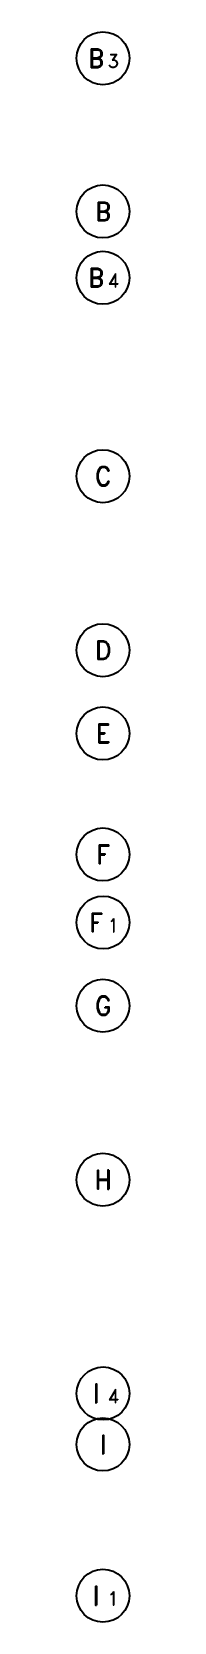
# Model space of a CAD drawing. Header units: millimetres. Extents: x -656851 to -651781, y 88238 to 91301.
# Drawn here: x -656851 to -656780, y 88793 to 90896 of the extents above; entities that cross this region are included whole.
import ezdxf
from ezdxf.enums import TextEntityAlignment as Align

# ---------------------------------------------------------------- set-up
doc = ezdxf.new("R2010")
doc.units = ezdxf.units.MM
doc.header["$LTSCALE"] = 30
doc.layers.add('A-LINEA 015', color=6, linetype='Continuous')
doc.styles.add('ROMAND', font='romand')

# ---------------------------------------------------------------- blocks, each defined once
blk = doc.blocks.new('EJE-1')
at = {"color": 3, "linetype": 'Continuous'}
blk.add_circle((0, 0), 35, dxfattribs=at)
at = {"color": 5, "linetype": 'Continuous', "style": 'ROMAND'}
blk.add_attdef('0', text='', height=25, dxfattribs=at).set_placement((0.2, 0), align=Align.MIDDLE)
blk = doc.blocks.new('eje-3')
at = {"color": 3, "linetype": 'Continuous'}
blk.add_circle((0, 0), 35, dxfattribs=at)
at = {"color": 5, "linetype": 'Continuous', "style": 'ROMAND'}
for height, p in [(25, (-9.2, 0)), (18, (13.7, -3.6))]:
    blk.add_attdef('0', text='', height=height, dxfattribs=at).set_placement(p, align=Align.MIDDLE)

msp = doc.modelspace()

# ---------------------------------------------------------------- block references
at = {"layer": 'A-LINEA 015', "ltscale": 0.5}
ref = msp.add_blockref('eje-3', (-656815.536, 90860.753), dxfattribs=at)
ref.add_attrib('0', 'B', dxfattribs={"layer": '0', "color": 5, "linetype": 'Continuous', "height": 25, "style": 'ROMAND'}).set_placement((-656824.727, 90860.753), align=Align.MIDDLE)
ref.add_attrib('0', '3', dxfattribs={"layer": '0', "color": 5, "linetype": 'Continuous', "height": 18, "style": 'ROMAND'}).set_placement((-656801.85, 90857.17), align=Align.MIDDLE)
for p, values in [((-656815.536, 90658.253), {'0': 'B'}), ((-656815.536, 90308.253), {'0': 'C'}), ((-656815.536, 90078.253), {'0': 'D'}), ((-656815.536, 89968.253), {'0': 'E'}), ((-656815.536, 89808.253), {'0': 'F'}), ((-656815.536, 89608.253), {'0': 'G'}), ((-656815.536, 89378.253), {'0': 'H'}), ((-656815.536, 89028.253), {'0': 'I'})]:
    msp.add_blockref('EJE-1', p, dxfattribs=at).add_auto_attribs(values)
ref = msp.add_blockref('eje-3', (-656815.536, 90570.637), dxfattribs=at)
ref.add_attrib('0', 'B', dxfattribs={"layer": '0', "color": 5, "linetype": 'Continuous', "height": 25, "style": 'ROMAND'}).set_placement((-656824.727, 90570.637), align=Align.MIDDLE)
ref.add_attrib('0', '4', dxfattribs={"layer": '0', "color": 5, "linetype": 'Continuous', "height": 18, "style": 'ROMAND'}).set_placement((-656801.85, 90567.054), align=Align.MIDDLE)
ref = msp.add_blockref('eje-3', (-656815.482, 89718.253), dxfattribs=at)
ref.add_attrib('0', 'F', dxfattribs={"layer": '0', "color": 5, "linetype": 'Continuous', "height": 25, "style": 'ROMAND'}).set_placement((-656824.673, 89718.253), align=Align.MIDDLE)
ref.add_attrib('0', '1', dxfattribs={"layer": '0', "color": 5, "linetype": 'Continuous', "height": 18, "style": 'ROMAND'}).set_placement((-656801.796, 89714.67), align=Align.MIDDLE)
ref = msp.add_blockref('eje-3', (-656815.482, 89095.753), dxfattribs=at)
ref.add_attrib('0', 'I', dxfattribs={"layer": '0', "color": 5, "linetype": 'Continuous', "height": 25, "style": 'ROMAND'}).set_placement((-656824.673, 89095.753), align=Align.MIDDLE)
ref.add_attrib('0', '4', dxfattribs={"layer": '0', "color": 5, "linetype": 'Continuous', "height": 18, "style": 'ROMAND'}).set_placement((-656801.796, 89092.17), align=Align.MIDDLE)
ref = msp.add_blockref('eje-3', (-656815.536, 88828.297), dxfattribs=at)
ref.add_attrib('0', 'I', dxfattribs={"layer": '0', "color": 5, "linetype": 'Continuous', "height": 25, "style": 'ROMAND'}).set_placement((-656824.727, 88828.297), align=Align.MIDDLE)
ref.add_attrib('0', '1', dxfattribs={"layer": '0', "color": 5, "linetype": 'Continuous', "height": 18, "style": 'ROMAND'}).set_placement((-656801.85, 88824.714), align=Align.MIDDLE)

doc.saveas('drawing.dxf')
